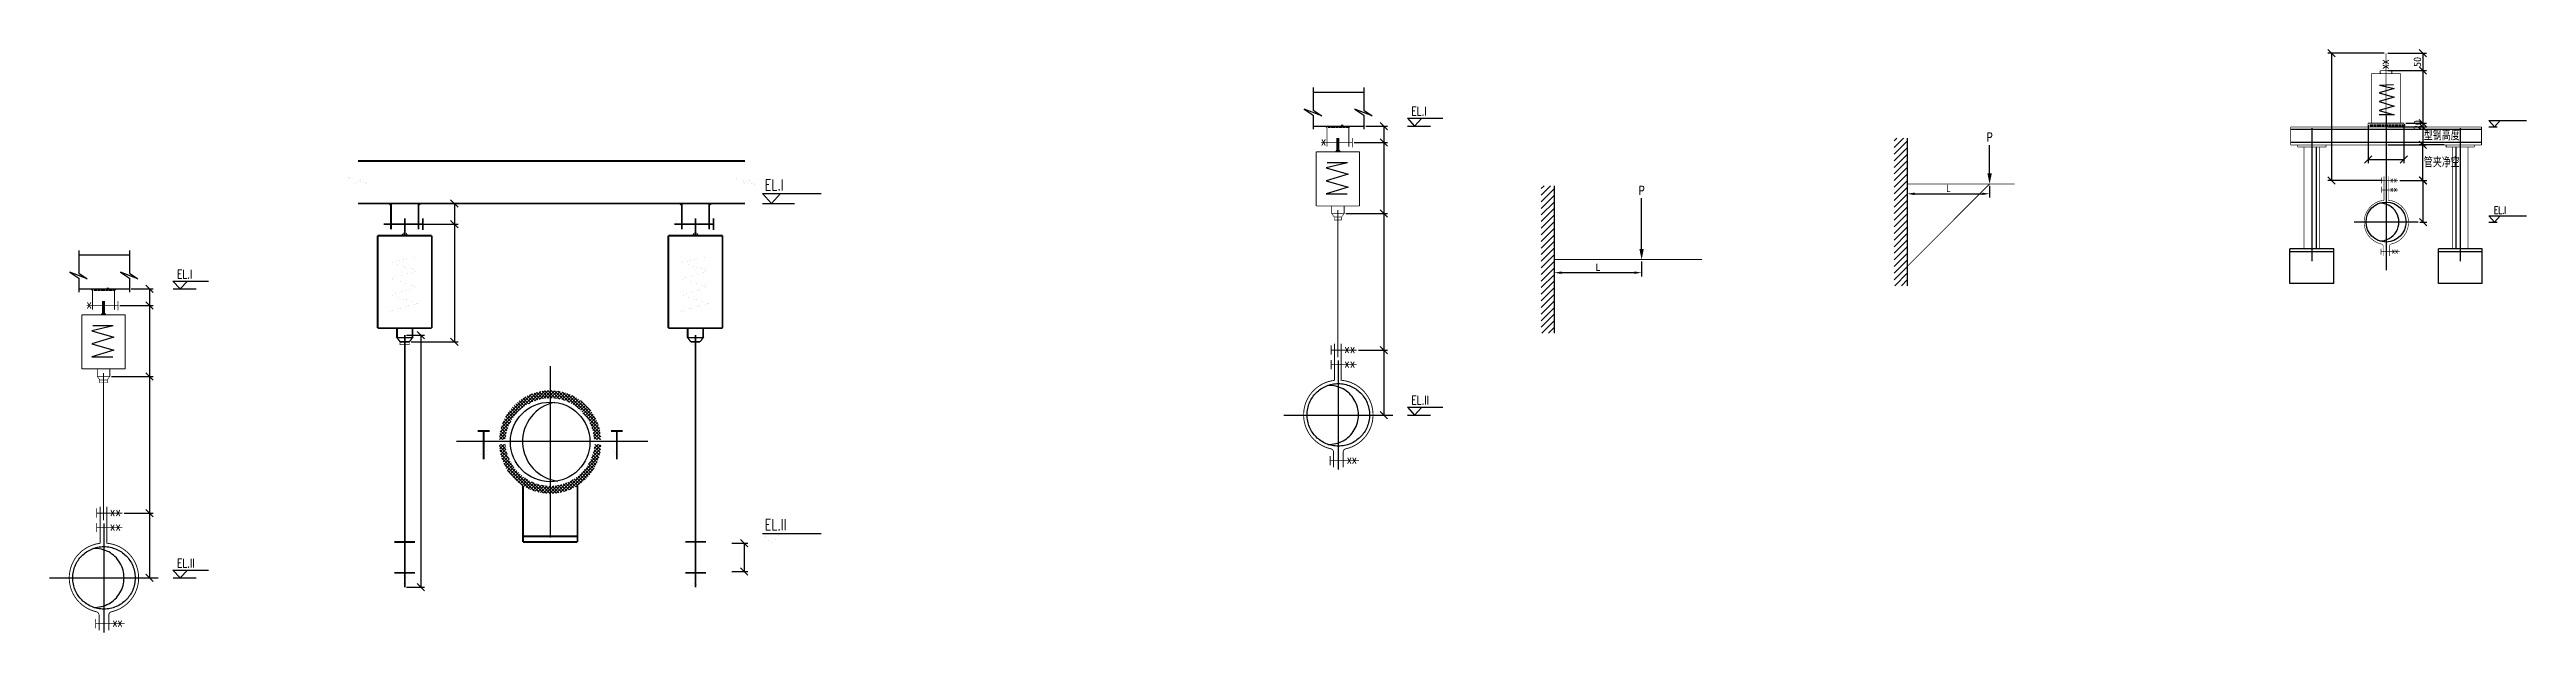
# Model space of a CAD drawing. Header units: millimetres. Extents: x 3195 to 4037, y 792 to 990.
import ezdxf

# ---------------------------------------------------------------- set-up
doc = ezdxf.new("R2010")
doc.units = ezdxf.units.MM
doc.header["$LTSCALE"] = 300
doc.linetypes.add('ACAD_ISO02W100', pattern=[15, 12, -3])
doc.linetypes.add('CENTER', pattern=[50.8, 31.75, -6.35, 6.35, -6.35])
doc.styles.add('ROMANS', font='romans.shx', dxfattribs={"width": 0.75, "bigfont": 'hztxt.shx'})
doc.styles.get("Standard").update_dxf_attribs({"font": ''})
doc.styles.get('Standard').set_extended_font_data('SimSun')
doc.dimstyles.new('ISO-25', dxfattribs={"dimtxt": 2.5, "dimasz": 2.5, "dimexe": 1.25, "dimexo": 0.625, "dimtad": 1, "dimtxsty": 'Standard', "dimcen": 2.5, "dimadec": 0, "dimazin": 0, "dimtfac": 1, "dimtmove": 0, "dimatfit": 3, "dimfxl": 1, "dimarcsym": 0})

msp = doc.modelspace()

# ---------------------------------------------------------------- texts
at = {"color": 1, "ltscale": 2, "style": 'ROMANS', "width": 0.75}
for s, height, p in [('EL.I', 3, (3658.09, 967.89, -838)), ('型钢高度', 3, (4002.47, 959.52, -838)), ('管夹净空', 3, (4002.47, 950.37, -838)), ('EL.I', 2.4, (4026.29, 934.56)), ('EL.I', 3, (3238.26, 912.51, -838)), ('EL.II', 3, (3658.09, 869.69, -838)), ('EL.II', 3, (3238.26, 814.31, -838))]:
    msp.add_text(s, height=height, dxfattribs=at).set_placement(p)
at = {"color": 5, "style": 'ROMANS', "width": 0.75}
for p in [(3853.79, 959.06, -838), (3735.43, 940.93, -838)]:
    msp.add_text('P', height=3, dxfattribs=at).set_placement(p)
at = {"color": 1, "style": 'ROMANS', "width": 0.75}
for s, p in [('EL.I', (3438.11, 942.46)), ('EL.II', (3438.11, 826.98))]:
    msp.add_text(s, height=3.75, dxfattribs=at).set_placement(p)

# ---------------------------------------------------------------- blocks, each defined once
blk = doc.blocks.new('_Oblique')
at = {"color": 0, "linetype": 'ByBlock', "lineweight": -2}
blk.add_line((-0.5, -0.5), (0.5, 0.5), dxfattribs=at)
blk = doc.blocks.new('*D1')
at = {"color": 0, "lineweight": -2, "ltscale": 2, "transparency": 16777216}
for p, q in [((3218.81, 903.34), (3230.18, 903.34)), ((3222.72, 908.97), (3230.18, 908.97)), ((3228.93, 908.97), (3228.93, 903.34))]:
    blk.add_line(p, q, dxfattribs=at)
at = {"layer": 'Defpoints', "color": 0, "ltscale": 2, "transparency": 16777216}
for p in [(3218.19, 903.34, -838), (3222.1, 908.97, -838), (3228.93, 903.34)]:
    blk.add_point(p, dxfattribs=at)
at = {"color": 0, "lineweight": -2, "ltscale": 2, "transparency": 16777216, "xscale": 2.5, "yscale": 2.5, "zscale": 2.5}
for p, rotation in [((3228.93, 908.97), 90), ((3228.93, 903.34), 270)]:
    blk.add_blockref('_Oblique', p, dxfattribs=dict(at, rotation=rotation))
blk = doc.blocks.new('*D4')
at = {"color": 0, "lineweight": -2, "ltscale": 2, "transparency": 16777216}
for p, q in [((3218.81, 903.34), (3230.18, 903.34)), ((3228.93, 903.34), (3228.93, 879.21)), ((3216.02, 879.21), (3230.18, 879.21))]:
    blk.add_line(p, q, dxfattribs=at)
at = {"layer": 'Defpoints', "color": 0, "ltscale": 2, "transparency": 16777216}
for p in [(3218.19, 903.34, -838), (3215.39, 879.21, -838), (3228.93, 879.21)]:
    blk.add_point(p, dxfattribs=at)
at = {"color": 0, "lineweight": -2, "ltscale": 2, "transparency": 16777216, "xscale": 2.5, "yscale": 2.5, "zscale": 2.5}
for p, rotation in [((3228.93, 903.34), 90), ((3228.93, 879.21), 270)]:
    blk.add_blockref('_Oblique', p, dxfattribs=dict(at, rotation=rotation))
blk = doc.blocks.new('*D5')
at = {"color": 0, "lineweight": -2, "ltscale": 2, "transparency": 16777216}
for p, q in [((3216.02, 879.21), (3230.18, 879.21)), ((3228.93, 879.21), (3228.93, 832.82)), ((3220.3, 832.82), (3230.18, 832.82))]:
    blk.add_line(p, q, dxfattribs=at)
at = {"layer": 'Defpoints', "color": 0, "ltscale": 2, "transparency": 16777216}
for p in [(3215.39, 879.21, -838), (3219.67, 832.82, -838), (3228.93, 832.82)]:
    blk.add_point(p, dxfattribs=at)
at = {"color": 0, "lineweight": -2, "ltscale": 2, "transparency": 16777216, "xscale": 2.5, "yscale": 2.5, "zscale": 2.5}
for p, rotation in [((3228.93, 879.21), 90), ((3228.93, 832.82), 270)]:
    blk.add_blockref('_Oblique', p, dxfattribs=dict(at, rotation=rotation))
blk = doc.blocks.new('*D6')
at = {"color": 0, "lineweight": -2, "ltscale": 2, "transparency": 16777216}
for p, q in [((3220.3, 832.82), (3230.18, 832.82)), ((3228.93, 832.82), (3228.93, 810.76)), ((3225.84, 810.76), (3230.18, 810.76))]:
    blk.add_line(p, q, dxfattribs=at)
at = {"layer": 'Defpoints', "color": 0, "ltscale": 2, "transparency": 16777216}
for p in [(3219.67, 832.82, -838), (3225.22, 810.76, -838), (3228.93, 810.76)]:
    blk.add_point(p, dxfattribs=at)
at = {"color": 0, "lineweight": -2, "ltscale": 2, "transparency": 16777216, "xscale": 2.5, "yscale": 2.5, "zscale": 2.5}
for p, rotation in [((3228.93, 832.82), 90), ((3228.93, 810.76), 270)]:
    blk.add_blockref('_Oblique', p, dxfattribs=dict(at, rotation=rotation))
blk = doc.blocks.new('*D7')
at = {"color": 0, "lineweight": -2, "transparency": 16777216}
for p, q in [((3316.35, 893.31), (3322.41, 893.31)), ((3321.16, 893.31), (3321.16, 807.61)), ((3316.35, 807.61), (3322.41, 807.61))]:
    blk.add_line(p, q, dxfattribs=at)
at = {"layer": 'Defpoints', "color": 0, "transparency": 16777216}
for p in [(3315.73, 893.31), (3315.73, 807.61), (3321.16, 807.61)]:
    blk.add_point(p, dxfattribs=at)
at = {"color": 0, "lineweight": -2, "transparency": 16777216, "xscale": 2.5, "yscale": 2.5, "zscale": 2.5}
for p, rotation in [((3321.16, 893.31), 90), ((3321.16, 807.61), 270)]:
    blk.add_blockref('_Oblique', p, dxfattribs=dict(at, rotation=rotation))
blk = doc.blocks.new('*D8')
at = {"color": 0, "lineweight": -2, "transparency": 16777216}
for p, q in [((3426.99, 822.54), (3432.44, 822.54)), ((3431.19, 822.54), (3431.19, 812.92)), ((3426.99, 812.92), (3432.44, 812.92))]:
    blk.add_line(p, q, dxfattribs=at)
at = {"layer": 'Defpoints', "color": 0, "transparency": 16777216}
for p in [(3426.37, 822.54), (3426.37, 812.92), (3431.19, 812.92)]:
    blk.add_point(p, dxfattribs=at)
at = {"color": 0, "lineweight": -2, "transparency": 16777216, "xscale": 2.5, "yscale": 2.5, "zscale": 2.5}
for p, rotation in [((3431.19, 822.54), 90), ((3431.19, 812.92), 270)]:
    blk.add_blockref('_Oblique', p, dxfattribs=dict(at, rotation=rotation))
blk = doc.blocks.new('*D9')
at = {"color": 0, "lineweight": -2, "transparency": 16777216}
for p, q in [((3321.01, 938.02), (3333.84, 938.02)), ((3332.59, 938.02), (3332.59, 930.99)), ((3321.01, 930.99), (3333.84, 930.99))]:
    blk.add_line(p, q, dxfattribs=at)
at = {"layer": 'Defpoints', "color": 0, "transparency": 16777216}
for p in [(3320.38, 938.02), (3320.38, 930.99), (3332.59, 930.99)]:
    blk.add_point(p, dxfattribs=at)
at = {"color": 0, "lineweight": -2, "transparency": 16777216, "xscale": 2.5, "yscale": 2.5, "zscale": 2.5}
for p, rotation in [((3332.59, 938.02), 90), ((3332.59, 930.99), 270)]:
    blk.add_blockref('_Oblique', p, dxfattribs=dict(at, rotation=rotation))
blk = doc.blocks.new('*D10')
at = {"color": 0, "lineweight": -2, "transparency": 16777216}
for p, q in [((3321.01, 930.99), (3333.84, 930.99)), ((3332.59, 930.99), (3332.59, 891.03)), ((3317.95, 891.03), (3333.84, 891.03))]:
    blk.add_line(p, q, dxfattribs=at)
at = {"layer": 'Defpoints', "color": 0, "transparency": 16777216}
for p in [(3320.38, 930.99), (3317.32, 891.03), (3332.59, 891.03)]:
    blk.add_point(p, dxfattribs=at)
at = {"color": 0, "lineweight": -2, "transparency": 16777216, "xscale": 2.5, "yscale": 2.5, "zscale": 2.5}
for p, rotation in [((3332.59, 930.99), 90), ((3332.59, 891.03), 270)]:
    blk.add_blockref('_Oblique', p, dxfattribs=dict(at, rotation=rotation))
blk = doc.blocks.new('*D30')
at = {"color": 0, "lineweight": -2, "ltscale": 2, "transparency": 16777216}
for p, q in [((3642.55, 964.35), (3650.01, 964.35)), ((3648.76, 964.35), (3648.76, 958.72)), ((3638.64, 958.72), (3650.01, 958.72))]:
    blk.add_line(p, q, dxfattribs=at)
at = {"layer": 'Defpoints', "color": 0, "ltscale": 2, "transparency": 16777216}
for p in [(3641.93, 964.35, -838), (3638.02, 958.72, -838), (3648.76, 958.72)]:
    blk.add_point(p, dxfattribs=at)
at = {"color": 0, "lineweight": -2, "ltscale": 2, "transparency": 16777216, "xscale": 2.5, "yscale": 2.5, "zscale": 2.5}
for p, rotation in [((3648.76, 964.35), 90), ((3648.76, 958.72), 270)]:
    blk.add_blockref('_Oblique', p, dxfattribs=dict(at, rotation=rotation))
blk = doc.blocks.new('*D31')
at = {"color": 0, "lineweight": -2, "ltscale": 2, "transparency": 16777216}
for p, q in [((3638.64, 958.72), (3650.01, 958.72)), ((3648.76, 958.72), (3648.76, 934.6)), ((3635.85, 934.6), (3650.01, 934.6))]:
    blk.add_line(p, q, dxfattribs=at)
at = {"layer": 'Defpoints', "color": 0, "ltscale": 2, "transparency": 16777216}
for p in [(3638.02, 958.72, -838), (3635.22, 934.6, -838), (3648.76, 934.6)]:
    blk.add_point(p, dxfattribs=at)
at = {"color": 0, "lineweight": -2, "ltscale": 2, "transparency": 16777216, "xscale": 2.5, "yscale": 2.5, "zscale": 2.5}
for p, rotation in [((3648.76, 958.72), 90), ((3648.76, 934.6), 270)]:
    blk.add_blockref('_Oblique', p, dxfattribs=dict(at, rotation=rotation))
blk = doc.blocks.new('*D32')
at = {"color": 0, "lineweight": -2, "ltscale": 2, "transparency": 16777216}
for p, q in [((3635.85, 934.6), (3650.01, 934.6)), ((3648.76, 934.6), (3648.76, 888.2)), ((3640.13, 888.2), (3650.01, 888.2))]:
    blk.add_line(p, q, dxfattribs=at)
at = {"layer": 'Defpoints', "color": 0, "ltscale": 2, "transparency": 16777216}
for p in [(3635.22, 934.6, -838), (3639.5, 888.2, -838), (3648.76, 888.2)]:
    blk.add_point(p, dxfattribs=at)
at = {"color": 0, "lineweight": -2, "ltscale": 2, "transparency": 16777216, "xscale": 2.5, "yscale": 2.5, "zscale": 2.5}
for p, rotation in [((3648.76, 934.6), 90), ((3648.76, 888.2), 270)]:
    blk.add_blockref('_Oblique', p, dxfattribs=dict(at, rotation=rotation))
blk = doc.blocks.new('*D33')
at = {"color": 0, "lineweight": -2, "ltscale": 2, "transparency": 16777216}
for p, q in [((3640.13, 888.2), (3650.01, 888.2)), ((3648.76, 888.2), (3648.76, 866.14)), ((3645.67, 866.14), (3650.01, 866.14))]:
    blk.add_line(p, q, dxfattribs=at)
at = {"layer": 'Defpoints', "color": 0, "ltscale": 2, "transparency": 16777216}
for p in [(3639.5, 888.2, -838), (3645.05, 866.14, -838), (3648.76, 866.14)]:
    blk.add_point(p, dxfattribs=at)
at = {"color": 0, "lineweight": -2, "ltscale": 2, "transparency": 16777216, "xscale": 2.5, "yscale": 2.5, "zscale": 2.5}
for p, rotation in [((3648.76, 888.2), 90), ((3648.76, 866.14), 270)]:
    blk.add_blockref('_Oblique', p, dxfattribs=dict(at, rotation=rotation))
blk = doc.blocks.new('*D34')
at = {"color": 0, "lineweight": -2, "transparency": 16777216}
for p, q in [((3706.69, 918.34), (3706.69, 913.26)), ((3736.4, 918.34), (3736.4, 913.26)), ((3733.9, 914.51), (3709.19, 914.51))]:
    blk.add_line(p, q, dxfattribs=at)
at = {"color": 0, "transparency": 16777216}
for points in [[(3709.19, 914.93), (3709.19, 914.09), (3706.69, 914.51)], [(3733.9, 914.93), (3733.9, 914.09), (3736.4, 914.51)]]:
    blk.add_solid(points, dxfattribs=at)
at = {"layer": 'Defpoints', "color": 0, "transparency": 16777216}
for p in [(3706.69, 918.97), (3736.4, 918.97), (3706.69, 914.51)]:
    blk.add_point(p, dxfattribs=at)
at = {"color": 0, "transparency": 16777216, "insert": (3721.55, 916.38), "char_height": 2.5, "attachment_point": 5}
blk.add_mtext('L', dxfattribs=at)
blk = doc.blocks.new('*D35')
at = {"color": 0, "lineweight": -2, "transparency": 16777216}
for p, q in [((3826.72, 944.03), (3826.72, 940.07)), ((3854.76, 944.03), (3854.76, 940.07)), ((3829.22, 941.32), (3852.26, 941.32))]:
    blk.add_line(p, q, dxfattribs=at)
at = {"color": 0, "transparency": 16777216}
for points in [[(3829.22, 941.73), (3829.22, 940.9), (3826.72, 941.32)], [(3852.26, 941.73), (3852.26, 940.9), (3854.76, 941.32)]]:
    blk.add_solid(points, dxfattribs=at)
at = {"layer": 'Defpoints', "color": 0, "transparency": 16777216}
for p in [(3826.72, 944.66), (3854.76, 944.66), (3854.76, 941.32)]:
    blk.add_point(p, dxfattribs=at)
at = {"color": 0, "transparency": 16777216, "insert": (3840.74, 943.19), "char_height": 2.5, "attachment_point": 5}
blk.add_mtext('L', dxfattribs=at)
blk = doc.blocks.new('*D48')
at = {"color": 0, "lineweight": -2, "ltscale": 2, "transparency": 16777216}
for p, q in [((3992.15, 983.18), (4003.36, 983.18)), ((4002.11, 983.18), (4002.11, 965.29)), ((3996.3, 965.29), (4003.36, 965.29))]:
    blk.add_line(p, q, dxfattribs=at)
at = {"layer": 'Defpoints', "color": 0, "ltscale": 2, "transparency": 16777216}
for p in [(3991.53, 983.18), (3995.68, 965.29), (4002.11, 965.29)]:
    blk.add_point(p, dxfattribs=at)
at = {"color": 0, "lineweight": -2, "ltscale": 2, "transparency": 16777216, "xscale": 2.5, "yscale": 2.5, "zscale": 2.5}
for p, rotation in [((4002.11, 983.18), 90), ((4002.11, 965.29), 270)]:
    blk.add_blockref('_Oblique', p, dxfattribs=dict(at, rotation=rotation))
blk = doc.blocks.new('*D49')
at = {"color": 0, "lineweight": -2, "ltscale": 2, "transparency": 16777216}
for p, q in [((3988.96, 989.08), (3969.82, 989.08)), ((3971.07, 989.08), (3971.07, 945.81)), ((3988.24, 945.81), (3969.82, 945.81))]:
    blk.add_line(p, q, dxfattribs=at)
at = {"layer": 'Defpoints', "color": 0, "ltscale": 2, "transparency": 16777216}
for p in [(3989.59, 989.08), (3971.07, 945.81), (3988.86, 945.81)]:
    blk.add_point(p, dxfattribs=at)
at = {"color": 0, "lineweight": -2, "ltscale": 2, "transparency": 16777216, "xscale": 2.5, "yscale": 2.5, "zscale": 2.5}
for p, rotation in [((3971.07, 989.08), 90), ((3971.07, 945.81), 270)]:
    blk.add_blockref('_Oblique', p, dxfattribs=dict(at, rotation=rotation))
blk = doc.blocks.new('*D63')
at = {"color": 0, "lineweight": -2, "ltscale": 2, "transparency": 16777216}
for p, q in [((3994.31, 945.81), (4003.45, 945.81)), ((4002.2, 931.72), (4002.2, 945.81)), ((4001.1, 931.72), (4003.45, 931.72))]:
    blk.add_line(p, q, dxfattribs=at)
at = {"layer": 'Defpoints', "color": 0, "ltscale": 2, "transparency": 16777216}
for p in [(3993.68, 945.81), (4002.2, 945.81), (4000.48, 931.72)]:
    blk.add_point(p, dxfattribs=at)
at = {"color": 0, "lineweight": -2, "ltscale": 2, "transparency": 16777216, "xscale": 2.5, "yscale": 2.5, "zscale": 2.5}
for p, rotation in [((4002.2, 945.81), 90), ((4002.2, 931.72), 270)]:
    blk.add_blockref('_Oblique', p, dxfattribs=dict(at, rotation=rotation))
blk = doc.blocks.new('*D64')
at = {"color": 0, "lineweight": -2, "ltscale": 2, "transparency": 16777216}
for p, q in [((4009.41, 957.93), (4000.87, 957.93)), ((4002.12, 945.81), (4002.12, 957.93)), ((3994.31, 945.81), (4003.37, 945.81))]:
    blk.add_line(p, q, dxfattribs=at)
at = {"layer": 'Defpoints', "color": 0, "ltscale": 2, "transparency": 16777216}
for p in [(4002.12, 957.93), (4010.04, 957.93), (3993.68, 945.81)]:
    blk.add_point(p, dxfattribs=at)
at = {"color": 0, "lineweight": -2, "ltscale": 2, "transparency": 16777216, "xscale": 2.5, "yscale": 2.5, "zscale": 2.5}
for p, rotation in [((4002.12, 957.93), 90), ((4002.12, 945.81), 270)]:
    blk.add_blockref('_Oblique', p, dxfattribs=dict(at, rotation=rotation))
blk = doc.blocks.new('*D65')
at = {"color": 0, "lineweight": -2, "ltscale": 2, "transparency": 16777216}
for p, q in [((3990.27, 964.02), (4003.37, 964.02)), ((4002.12, 964.02), (4002.12, 957.93)), ((3990.27, 957.93), (4003.37, 957.93))]:
    blk.add_line(p, q, dxfattribs=at)
at = {"layer": 'Defpoints', "color": 0, "ltscale": 2, "transparency": 16777216}
for p in [(3989.64, 964.02), (3989.64, 957.93), (4002.12, 957.93)]:
    blk.add_point(p, dxfattribs=at)
at = {"color": 0, "lineweight": -2, "ltscale": 2, "transparency": 16777216, "xscale": 2.5, "yscale": 2.5, "zscale": 2.5}
for p, rotation in [((4002.12, 964.02), 90), ((4002.12, 957.93), 270)]:
    blk.add_blockref('_Oblique', p, dxfattribs=dict(at, rotation=rotation))
blk = doc.blocks.new('*D66')
at = {"color": 0, "lineweight": -2, "ltscale": 2, "transparency": 16777216}
for p, q in [((4001.49, 965.29), (4000.86, 965.29)), ((4001.49, 964.02), (4000.86, 964.02)), ((4002.11, 965.29), (4002.11, 964.02))]:
    blk.add_line(p, q, dxfattribs=at)
at = {"layer": 'Defpoints', "color": 0, "ltscale": 2, "transparency": 16777216}
for p in [(4002.11, 965.29), (4002.11, 964.02), (4002.11, 964.02)]:
    blk.add_point(p, dxfattribs=at)
at = {"color": 0, "lineweight": -2, "ltscale": 2, "transparency": 16777216, "xscale": 2.5, "yscale": 2.5, "zscale": 2.5}
for p, rotation in [((4002.11, 965.29), 90), ((4002.11, 964.02), 270)]:
    blk.add_blockref('_Oblique', p, dxfattribs=dict(at, rotation=rotation))
at = {"color": 0, "ltscale": 2, "transparency": 16777216, "insert": (4000.24, 964.65), "char_height": 2.5, "attachment_point": 5, "rotation": 90}
blk.add_mtext('20', dxfattribs=at)
blk = doc.blocks.new('*D67')
at = {"color": 0, "lineweight": -2, "ltscale": 2, "transparency": 16777216}
for p, q in [((3990.21, 989.08), (4003.36, 989.08)), ((4002.11, 989.08), (4002.11, 983.18)), ((3990.21, 983.18), (4003.36, 983.18))]:
    blk.add_line(p, q, dxfattribs=at)
at = {"layer": 'Defpoints', "color": 0, "ltscale": 2, "transparency": 16777216}
for p in [(3989.59, 989.08), (3989.59, 983.18), (4002.11, 983.18)]:
    blk.add_point(p, dxfattribs=at)
at = {"color": 0, "lineweight": -2, "ltscale": 2, "transparency": 16777216, "xscale": 2.5, "yscale": 2.5, "zscale": 2.5}
for p, rotation in [((4002.11, 989.08), 90), ((4002.11, 983.18), 270)]:
    blk.add_blockref('_Oblique', p, dxfattribs=dict(at, rotation=rotation))
at = {"color": 0, "ltscale": 2, "transparency": 16777216, "insert": (4000.24, 986.13), "char_height": 2.5, "attachment_point": 5, "rotation": 90}
blk.add_mtext('50', dxfattribs=at)
blk = doc.blocks.new('*D99')
at = {"color": 0, "lineweight": -2, "ltscale": 2, "transparency": 16777216}
for p, q in [((3983.47, 964.66), (3983.47, 951.67)), ((3995.68, 964.66), (3995.68, 951.67)), ((3983.47, 952.92), (3995.68, 952.92))]:
    blk.add_line(p, q, dxfattribs=at)
at = {"layer": 'Defpoints', "color": 0, "ltscale": 2, "transparency": 16777216}
for p in [(3983.47, 965.29), (3995.68, 965.29), (3995.68, 952.92)]:
    blk.add_point(p, dxfattribs=at)
at = {"color": 0, "lineweight": -2, "ltscale": 2, "transparency": 16777216, "xscale": 2.5, "yscale": 2.5, "zscale": 2.5, "rotation": 180}
blk.add_blockref('_Oblique', (3983.47, 952.92), dxfattribs=at)
at = {"color": 0, "lineweight": -2, "ltscale": 2, "transparency": 16777216, "xscale": 2.5, "yscale": 2.5, "zscale": 2.5}
blk.add_blockref('_Oblique', (3995.68, 952.92), dxfattribs=at)

# ---------------------------------------------------------------- dimensions: what is measured, and where the dimension line sits
at = {"color": 1, "ltscale": 2}
for base, p1, p2, text, picture, middle in [((3971.07, 945.81), (3989.59, 989.08), (3988.86, 945.81), ' ', '*D49', (3971.07, 967.45)), ((4002.11, 983.18), (3989.59, 989.08), (3989.59, 983.18), '50', '*D67', (4000.24, 986.13)), ((4002.11, 965.29), (3991.53, 983.18), (3995.68, 965.29), ' ', '*D48', (4002.11, 974.23)), ((3648.76, 958.72), (3641.93, 964.35, -838), (3638.02, 958.72, -838), ' ', '*D30', (3648.76, 961.53)), ((4002.12, 957.93), (3989.64, 964.02), (3989.64, 957.93), ' ', '*D65', (4002.12, 960.98)), ((3648.76, 934.6), (3638.02, 958.72, -838), (3635.22, 934.6, -838), ' ', '*D31', (3648.76, 946.66)), ((4002.12, 957.93), (3993.68, 945.81), (4010.04, 957.93), ' ', '*D64', (4002.12, 951.87)), ((4002.2, 945.81), (4000.48, 931.72), (3993.68, 945.81), ' ', '*D63', (4002.2, 938.77)), ((3648.76, 888.2), (3635.22, 934.6, -838), (3639.5, 888.2, -838), ' ', '*D32', (3648.76, 911.4)), ((3228.93, 903.34), (3222.1, 908.97, -838), (3218.19, 903.34, -838), ' ', '*D1', (3228.93, 906.15)), ((3228.93, 879.21), (3218.19, 903.34, -838), (3215.39, 879.21, -838), ' ', '*D4', (3228.93, 891.28)), ((3648.76, 866.14), (3639.5, 888.2, -838), (3645.05, 866.14, -838), ' ', '*D33', (3648.76, 877.17)), ((3228.93, 832.82), (3215.39, 879.21, -838), (3219.67, 832.82, -838), ' ', '*D5', (3228.93, 856.02)), ((3228.93, 810.76), (3219.67, 832.82, -838), (3225.22, 810.76, -838), ' ', '*D6', (3228.93, 821.79))]:
    dim = msp.add_linear_dim(base=base, p1=p1, p2=p2, angle=90, text=text, dimstyle='ISO-25', override={"dimdec": 0, "dimblk1": 'Oblique', "dimblk2": 'Oblique', "dimsah": 1}, dxfattribs=at)
    dim.commit()
    dim.dimension.update_dxf_attribs({"geometry": picture, "text_midpoint": middle})
dim = msp.add_linear_dim(base=(3995.68, 952.92), p1=(3983.47, 965.29), p2=(3995.68, 965.29), text=' ', dimstyle='ISO-25', override={"dimdec": 0, "dimblk1": 'Oblique', "dimblk2": 'Oblique', "dimsah": 1}, dxfattribs=at)
dim.commit()
dim.dimension.update_dxf_attribs({"geometry": '*D99', "text_midpoint": (3989.57, 952.92)})
dim = msp.add_linear_dim(base=(4002.11, 964.02), p1=(4002.11, 965.29), p2=(4002.11, 964.02), angle=90, text='20', dimstyle='ISO-25', override={"dimdec": 0, "dimblk1": 'Oblique', "dimblk2": 'Oblique', "dimsah": 1}, dxfattribs=at)
dim.commit()
dim.dimension.update_dxf_attribs({"geometry": '*D66', "text_midpoint": (4002.11, 964.65), "dimtype": 160})
at = {"color": 5}
for base, p1, p2, picture, middle in [((3854.76, 941.32), (3826.72, 944.66), (3854.76, 944.66), '*D35', (3840.74, 943.19)), ((3706.69, 914.51), (3736.4, 918.97), (3706.69, 918.97), '*D34', (3721.55, 916.38))]:
    dim = msp.add_linear_dim(base=base, p1=p1, p2=p2, text='L', dimstyle='ISO-25', override={"dimdec": 0}, dxfattribs=at)
    dim.commit()
    dim.dimension.update_dxf_attribs({"geometry": picture, "text_midpoint": middle})
at = {"color": 1}
for base, p1, p2, picture, middle in [((3332.59, 930.99), (3320.38, 938.02), (3320.38, 930.99), '*D9', (3332.59, 934.51)), ((3332.59, 891.03), (3320.38, 930.99), (3317.32, 891.03), '*D10', (3332.59, 911.01)), ((3321.16, 807.61), (3315.73, 893.31), (3315.73, 807.61), '*D7', (3321.16, 850.46)), ((3431.19, 812.92), (3426.37, 822.54), (3426.37, 812.92), '*D8', (3431.19, 817.73))]:
    dim = msp.add_linear_dim(base=base, p1=p1, p2=p2, angle=90, text=' ', dimstyle='ISO-25', override={"dimdec": 0, "dimblk1": 'Oblique', "dimblk2": 'Oblique', "dimsah": 1, "dimtmove": 1}, dxfattribs=at)
    dim.commit()
    dim.dimension.update_dxf_attribs({"geometry": picture, "text_midpoint": middle})

# ---------------------------------------------------------------- hatches: boundary and pattern name
for points in [[(3628.46, 964.35), (3629.38, 963.61), (3629.38, 964.35)], [(3637.74, 964.35), (3636.83, 963.61), (3636.83, 964.35)], [(3632.8, 956.52), (3632.06, 955.6), (3632.8, 955.6)], [(3633.41, 956.52), (3634.15, 955.6), (3633.41, 955.6)], [(3208.63, 908.97), (3209.55, 908.23), (3209.55, 908.97)], [(3217.91, 908.97), (3217, 908.23), (3217, 908.97)], [(3212.97, 901.14), (3212.23, 900.22), (3212.97, 900.22)], [(3213.58, 901.14), (3214.32, 900.22), (3213.58, 900.22)]]:
    msp.add_hatch(color=5).paths.add_polyline_path(points)
h = msp.add_hatch()
h.set_pattern_fill('ANSI31', color=5, scale=0.5)
h.paths.add_polyline_path([(3983.47, 964.02), (3982.56, 964.02), (3983.47, 965.29)])
h = msp.add_hatch()
h.set_pattern_fill('ANSI31', color=5, scale=0.5)
h.set_pattern_definition([(45, (11.5542, -0.0028), (-1.122532, 1.122532), [])])
h.paths.add_polyline_path([(3995.68, 964.02), (3996.82, 964.02), (3995.68, 965.29)])
h = msp.add_hatch()
h.set_pattern_fill('ANSI31', color=5, scale=0.5)
h.set_pattern_definition([(45, (10.7189, 0.0005), (-1.122532, 1.122532), [])])
h.paths.add_polyline_path([(3995.68, 964.02), (3996.59, 964.02), (3995.68, 965.29)])
h = msp.add_hatch()
h.set_pattern_fill('ANSI31', color=5, scale=0.5)
h.paths.add_polyline_path([(3995.74, 964.02), (3996.65, 964.02), (3995.74, 965.29)])
h = msp.add_hatch()
h.set_pattern_fill('ANSI31', color=5, scale=0.5)
h.set_pattern_definition([(45, (120.0221, 16.177), (-1.122532, 1.122532), [])])
h.paths.add_polyline_path([(3826.72, 960.2), (3822.3, 960.2), (3822.3, 910.09), (3826.72, 910.09)])
h = msp.add_hatch()
h.set_pattern_fill('ANSI31', color=5, scale=0.5)
h.paths.add_polyline_path([(3706.69, 944.02), (3702.28, 944.02), (3702.28, 893.91), (3706.69, 893.91)])
at = {"linetype": 'ByBlock', "ltscale": 5}
for points in [[(3309.93, 938.02), (3311.07, 937.1), (3311.07, 938.02)], [(3321.52, 938.02), (3320.38, 937.1), (3320.38, 938.02)], [(3408.79, 938.02), (3409.94, 937.1), (3409.94, 938.02)], [(3420.39, 938.02), (3419.25, 937.1), (3419.25, 938.02)], [(3315.34, 928.24), (3314.42, 927.1), (3315.34, 927.1)], [(3316.11, 928.24), (3317.03, 927.1), (3316.11, 927.1)], [(3414.21, 928.24), (3413.29, 927.1), (3414.21, 927.1)], [(3414.97, 928.24), (3415.89, 927.1), (3414.97, 927.1)]]:
    msp.add_hatch(color=5, dxfattribs=at).paths.add_polyline_path(points)
h = msp.add_hatch()
h.set_pattern_fill('ANSI37', color=5, scale=6.25, style=0)
h.set_pattern_definition([(45, (-1019.5888, 1847.76154), (-0.55242717, 0.55242717), []), (135, (-1019.5888, 1847.76154), (-0.55242717, -0.55242717), [])])
h.paths.add_polyline_path([(3347.93, 857.81), (3349.9, 857.81, -0.383586), (3365.19, 871.93), (3365.19, 874.43, 0.406425)])
h.paths.add_polyline_path([(3365.19, 874.43), (3365.19, 871.93, -0.133243), (3372.78, 869.85), (3374.16, 871.96, 0.138037)])
h.paths.add_polyline_path([(3374.16, 871.96), (3372.78, 869.85, -0.24948), (3380.16, 857.81), (3382.44, 857.81, 0.254131)])
h.paths.add_polyline_path([(3375.72, 846.33), (3377.44, 844.53, 0.190231), (3382.44, 856.11), (3380.35, 856.11, -0.181233)])
h.paths.add_polyline_path([(3377.44, 844.53), (3375.72, 846.33, -0.027208), (3374.46, 845.24), (3374.46, 842.15, 0.055815)])
h.paths.add_polyline_path([(3365.19, 841.99), (3365.19, 839.49, 0.143259), (3374.46, 842.15), (3374.46, 845.24, -0.163609)])
h.paths.add_polyline_path([(3365.19, 839.49), (3365.19, 841.99, -0.161591), (3355.92, 845.22), (3355.92, 842.14, 0.143295)])
h.paths.add_polyline_path([(3355.92, 842.14), (3355.92, 845.22, -0.208351), (3349.9, 856.11), (3347.93, 856.11, 0.248807)])

# ---------------------------------------------------------------- linework, layer by layer
at = {"color": 5}
for p, q in [((3624.71, 977.39, -838), (3624.71, 969.71, -838)), ((3641.93, 977.39, -838), (3641.93, 969.71, -838)), ((3987.39, 978.25), (3992.07, 978.41)), ((3987.39, 978.25), (3992.34, 977.12)), ((3621.66, 970.06, -838), (3624.71, 968.08, -838)), ((3627.59, 967.85, -838), (3621.66, 970.06, -838)), ((3624.71, 975.9, -838), (3641.93, 975.9, -838)), ((3624.71, 969.71, -838), (3627.59, 967.85, -838)), ((3644.81, 967.85, -838), (3638.88, 970.06, -838)), ((3638.88, 970.06, -838), (3641.93, 968.08, -838)), ((3641.93, 969.71, -838), (3644.81, 967.85, -838)), ((3992.34, 977.12), (3987.22, 975.62)), ((3987.22, 975.62), (3992.34, 974.13)), ((3992.34, 974.13), (3987.22, 972.63)), ((3987.22, 972.63), (3992.34, 971.13)), ((3992.34, 971.13), (3987.22, 969.63)), ((3987.22, 969.63), (3992.34, 968.13)), ((3624.71, 968.08, -838), (3624.71, 963.26, -838)), ((3624.71, 964.35, -838), (3641.93, 964.35, -838)), ((3624.71, 964.35, -838), (3641.93, 964.35, -838)), ((3629.87, 964.35, -838), (3629.87, 963.68, -838)), ((3630.37, 964.35, -838), (3630.37, 963.68, -838)), ((3630.87, 964.35, -838), (3630.87, 963.68, -838)), ((3631.37, 964.35, -838), (3631.37, 963.68, -838)), ((3631.87, 964.35, -838), (3631.87, 963.68, -838)), ((3632.37, 964.35, -838), (3632.37, 963.68, -838)), ((3632.87, 964.35, -838), (3632.87, 963.68, -838)), ((3633.37, 964.35, -838), (3633.37, 963.68, -838)), ((3633.87, 964.35, -838), (3633.87, 963.68, -838)), ((3634.89, 964.47, -838), (3634.23, 964.47, -838)), ((3634.37, 964.35, -838), (3634.37, 963.68, -838)), ((3634.87, 964.35, -838), (3634.87, 963.68, -838)), ((3635.37, 964.35, -838), (3635.37, 963.68, -838)), ((3635.87, 964.35, -838), (3635.87, 963.68, -838)), ((3636.37, 964.35, -838), (3636.37, 963.68, -838)), ((3641.93, 968.08, -838), (3641.93, 963.26, -838)), ((4022.06, 963.22), (3957.12, 963.22)), ((3984.14, 964.88), (3984.14, 964.02)), ((3984.64, 964.88), (3984.64, 964.02)), ((3985.14, 964.88), (3985.14, 964.02)), ((3985.64, 964.88), (3985.64, 964.02)), ((3986.14, 964.88), (3986.14, 964.02)), ((3986.64, 964.88), (3986.64, 964.02)), ((3987.14, 964.88), (3987.14, 964.02)), ((3992.34, 968.13), (3987.24, 968.17)), ((3987.64, 964.88), (3987.64, 964.02)), ((3988.14, 964.88), (3988.14, 964.02)), ((3988.64, 964.88), (3988.64, 964.02)), ((3989.14, 964.88), (3989.14, 964.02)), ((3989.59, 967.84), (3989.59, 915.38)), ((3989.64, 964.88), (3989.64, 964.02)), ((3990.14, 964.88), (3990.14, 964.02)), ((3990.64, 964.88), (3990.64, 964.02)), ((3991.14, 964.88), (3991.14, 964.02)), ((3991.64, 964.88), (3991.64, 964.02)), ((3992.14, 964.88), (3992.14, 964.02)), ((3992.64, 964.88), (3992.64, 964.02)), ((3993.14, 964.88), (3993.14, 964.02)), ((3993.64, 964.88), (3993.64, 964.02)), ((3994.14, 964.88), (3994.14, 964.02)), ((3994.64, 964.88), (3994.64, 964.02)), ((3995.14, 964.88), (3995.14, 964.02)), ((3826.72, 960.2), (3826.72, 910.09)), ((4022.06, 958.73), (3957.12, 958.73)), ((3965.82, 957.21), (3965.82, 922.6)), ((4013.36, 957.21), (4013.36, 922.6)), ((3636.39, 951.82, -838), (3629.09, 950.16, -838)), ((3629.09, 950.16, -838), (3636.63, 947.95, -838)), ((3636.63, 947.95, -838), (3629.09, 945.75, -838)), ((3629.09, 945.75, -838), (3636.63, 943.54, -838)), ((3636.63, 943.54, -838), (3629.09, 941.34, -838)), ((3636.39, 951.82, -838), (3629.45, 951.82, -838)), ((3706.69, 944.02), (3706.69, 893.91)), ((3629.09, 941.34, -838), (3636.26, 941.34, -838)), ((4000.48, 931.72), (3978.7, 931.72)), ((3204.88, 922.01, -838), (3204.88, 914.33, -838)), ((3204.88, 920.52, -838), (3222.1, 920.52, -838)), ((3222.1, 922.01, -838), (3222.1, 914.33, -838)), ((3956.9, 910.88), (3956.9, 922.6)), ((3971.78, 922.6), (3956.9, 922.6)), ((3956.9, 921.73), (3971.78, 921.73)), ((3971.78, 910.88), (3971.78, 922.6)), ((4007.4, 910.88), (4007.4, 922.6)), ((4022.28, 922.6), (4007.4, 922.6)), ((4007.4, 921.73), (4022.28, 921.73)), ((4022.28, 910.88), (4022.28, 922.6)), ((3201.83, 914.68, -838), (3204.88, 912.7, -838)), ((3207.76, 912.47, -838), (3201.83, 914.68, -838)), ((3204.88, 914.33, -838), (3207.76, 912.47, -838)), ((3204.88, 912.7, -838), (3204.88, 907.88, -838)), ((3224.98, 912.47, -838), (3219.05, 914.68, -838)), ((3219.05, 914.68, -838), (3222.1, 912.7, -838)), ((3222.1, 914.33, -838), (3224.98, 912.47, -838)), ((3222.1, 912.7, -838), (3222.1, 907.88, -838)), ((3971.78, 910.88), (3956.9, 910.88)), ((4022.28, 910.88), (4007.4, 910.88)), ((3204.88, 908.97, -838), (3222.1, 908.97, -838)), ((3204.88, 908.97, -838), (3222.1, 908.97, -838)), ((3210.04, 908.97, -838), (3210.04, 908.3, -838)), ((3210.54, 908.97, -838), (3210.54, 908.3, -838)), ((3211.04, 908.97, -838), (3211.04, 908.3, -838)), ((3211.54, 908.97, -838), (3211.54, 908.3, -838)), ((3212.04, 908.97, -838), (3212.04, 908.3, -838)), ((3212.54, 908.97, -838), (3212.54, 908.3, -838)), ((3213.04, 908.97, -838), (3213.04, 908.3, -838)), ((3213.54, 908.97, -838), (3213.54, 908.3, -838)), ((3214.04, 908.97, -838), (3214.04, 908.3, -838)), ((3215.06, 909.09, -838), (3214.4, 909.09, -838)), ((3214.54, 908.97, -838), (3214.54, 908.3, -838)), ((3215.04, 908.97, -838), (3215.04, 908.3, -838)), ((3215.54, 908.97, -838), (3215.54, 908.3, -838)), ((3216.04, 908.97, -838), (3216.04, 908.3, -838)), ((3216.54, 908.97, -838), (3216.54, 908.3, -838)), ((3216.56, 896.43, -838), (3209.26, 894.78, -838)), ((3209.26, 894.78, -838), (3216.8, 892.57, -838)), ((3216.56, 896.43, -838), (3209.62, 896.43, -838)), ((3216.8, 892.57, -838), (3209.26, 890.37, -838)), ((3209.26, 890.37, -838), (3216.8, 888.16, -838)), ((3216.8, 888.16, -838), (3209.26, 885.95, -838)), ((3209.26, 885.95, -838), (3216.43, 885.95, -838))]:
    msp.add_line(p, q, dxfattribs=at)
at = {"color": 1, "ltscale": 2}
for p, q in [((3656.73, 967.04, -838), (3659.18, 964.35, -838)), ((3656.73, 967.04, -838), (3668.77, 967.04, -838)), ((3659.18, 964.35, -838), (3661.62, 967.04, -838)), ((4024.55, 966.17), (4026.51, 964.02)), ((4024.55, 966.17), (4037.35, 966.17)), ((4024.57, 964.02), (4027.43, 964.02)), ((4026.51, 964.02), (4028.46, 966.17)), ((4024.55, 933.87), (4026.51, 931.72)), ((4024.55, 933.87), (4037.35, 933.87)), ((4024.57, 931.72), (4027.43, 931.72)), ((4026.51, 931.72), (4028.46, 933.87)), ((3236.9, 911.65, -838), (3239.35, 908.97, -838)), ((3236.9, 911.65, -838), (3248.94, 911.65, -838)), ((3239.35, 908.97, -838), (3241.79, 911.65, -838)), ((3656.73, 868.83, -838), (3659.18, 866.14, -838)), ((3656.73, 868.83, -838), (3668.77, 868.83, -838)), ((3659.18, 866.14, -838), (3661.62, 868.83, -838)), ((3236.9, 813.45, -838), (3239.35, 810.76, -838)), ((3236.9, 813.45, -838), (3248.94, 813.45, -838)), ((3239.35, 810.76, -838), (3241.79, 813.45, -838))]:
    msp.add_line(p, q, dxfattribs=at)
at = {"color": 1}
for p, q in [((3656.76, 964.35, -838), (3664.58, 964.35, -838)), ((3236.93, 908.97, -838), (3244.74, 908.97, -838)), ((3656.76, 866.14, -838), (3664.58, 866.14, -838)), ((3236.93, 810.76, -838), (3244.74, 810.76, -838))]:
    msp.add_line(p, q, dxfattribs=at)
at = {"color": 5, "linetype": 'CENTER', "ltscale": 100}
for p, q in [((3964.34, 963.59), (3964.34, 918.45)), ((4014.84, 963.59), (4014.84, 918.45))]:
    msp.add_line(p, q, dxfattribs=at)
at = {"color": 5}
for points, const_width in [([(3988.45, 986.73), (3990.54, 985.53)], 0.3), ([(3988.45, 985.53), (3990.54, 986.73)], 0.3), ([(3989.59, 989.08), (3989.59, 944.9)], 0.192), ([(3984.57, 982.13), (3994.57, 982.13)], 0.3), ([(3984.57, 982.13), (3984.57, 965.29)], 0.3), ([(3987.61, 982.13), (3987.61, 983.18)], 0.3), ([(3987.61, 983.18), (3991.53, 983.18)], 0.3), ([(3988.45, 983.91), (3990.54, 985.11)], 0.3), ([(3988.45, 985.11), (3990.54, 983.91)], 0.3), ([(3991.53, 982.13), (3991.53, 983.18)], 0.3), ([(3994.57, 982.13), (3994.57, 965.29)], 0.3), ([(4022.06, 964.02), (3957.12, 964.02)], 0.24), ([(3957.12, 964.02), (3957.12, 957.93)], 0.24), ([(3983.47, 964.02), (3983.47, 965.29)], 0.3), ([(3995.68, 965.29), (3983.47, 965.29)], 0.3), ([(3995.68, 964.02), (3995.68, 965.29)], 0.3), ([(3995.68, 964.02), (3995.68, 965.29)], 0.3), ([(3995.68, 964.02), (3995.68, 965.29)], 0.3), ([(4022.06, 964.02), (4022.06, 957.93)], 0.24), ([(4022.06, 957.93), (3957.12, 957.93)], 0.24), ([(3959.54, 957.21), (3969.14, 957.21), (3969.14, 957.93)], 0.24), ([(3969.14, 957.93), (3959.54, 957.93), (3959.54, 957.21)], 0.24), ([(3961.71, 957.21), (3961.71, 922.6)], 0.24), ([(3966.97, 957.21), (3966.97, 922.6)], 0.24), ([(4019.64, 957.21), (4010.04, 957.21), (4010.04, 957.93)], 0.24), ([(4010.04, 957.93), (4019.64, 957.93), (4019.64, 957.21)], 0.24), ([(4012.21, 957.21), (4012.21, 922.6)], 0.24), ([(4017.47, 957.21), (4017.47, 922.6)], 0.24), ([(3826.72, 944.66), (3863.33, 944.66)], 0.3), ([(3854.76, 944.66), (3826.72, 916.61)], 0.3), ([(3988.1, 946.86), (3988.1, 944.84)], 0.192), ([(3988.1, 945.81), (3993.68, 945.81)], 0.192), ([(3988.1, 943.69), (3988.1, 941.67)], 0.192), ([(3988.86, 947.23), (3988.86, 939.13)], 0.192), ([(3990.31, 947.23), (3990.31, 939.14)], 0.192), ([(3991.93, 946.47), (3991.17, 945.16)], 0.192), ([(3991.17, 946.47), (3991.93, 945.16)], 0.192), ([(3992.39, 946.47), (3993.15, 945.16)], 0.192), ([(3993.15, 946.47), (3992.39, 945.16)], 0.192), ([(3988.1, 942.64), (3993.68, 942.64)], 0.192), ([(3991.17, 943.3), (3991.93, 941.99)], 0.192), ([(3991.93, 943.3), (3991.17, 941.99)], 0.192), ([(3993.15, 943.3), (3992.39, 941.99)], 0.192), ([(3992.39, 943.3), (3993.15, 941.99)], 0.192), ([(3706.69, 918.97), (3756.91, 918.97)], 0.3), ([(3987.89, 922.69), (3987.89, 920.67)], 0.192), ([(3987.89, 921.65), (3994.2, 921.65)], 0.192), ([(3988.62, 920.23), (3988.62, 923.51)], 0.192), ([(3990.74, 920.23), (3990.74, 923.51)], 0.192), ([(3991.69, 922.31), (3992.45, 920.99)], 0.192), ([(3992.45, 922.31), (3991.69, 920.99)], 0.192), ([(3993.54, 922.31), (3992.78, 920.99)], 0.192), ([(3992.78, 922.31), (3993.54, 920.99)], 0.192), ([(3314.1, 891.07), (3314.1, 890.06), (3315.73, 890.06)], 0.2), ([(3317, 891.07), (3314.45, 891.07)], 0.2), ([(3317.35, 891.07), (3317.35, 890.06), (3315.73, 890.06)], 0.2), ([(3338.73, 859.06), (3347.93, 859.06)], 0.0075), ([(3338.73, 857.81), (3350.21, 857.81)], 0.0075), ([(3338.73, 857.81), (3350.21, 857.81)], 0.0075), ([(3338.73, 856.11), (3350.36, 856.11)], 0.0075), ([(3338.73, 856.11), (3350.36, 856.11)], 0.0075), ([(3338.73, 854.86), (3347.93, 854.86)], 0.0075), ([(3341.3, 852.55), (3343.91, 854.06)], 0.0075), ([(3341.3, 854.06), (3343.91, 852.55)], 0.0075), ([(3391.67, 856.11), (3380.01, 856.11)], 0.0075), ([(3391.67, 856.11), (3380.01, 856.11)], 0.0075), ([(3391.67, 857.81), (3380.16, 857.81)], 0.0075), ([(3391.67, 857.81), (3380.16, 857.81)], 0.0075), ([(3391.67, 859.06), (3382.44, 859.06)], 0.0075), ([(3391.67, 854.86), (3382.44, 854.86)], 0.0075), ([(3389.07, 854.06), (3386.46, 852.55)], 0.0075), ([(3389.07, 852.55), (3386.46, 854.06)], 0.0075)]:
    msp.add_lwpolyline(points, dxfattribs=dict(at, const_width=const_width))
at = {"color": 5, "elevation": -838}
for points, const_width in [([(3629.38, 964.35), (3636.83, 964.35)], 0.3), ([(3629.38, 964.35), (3629.38, 957.29)], 0.3), ([(3636.83, 964.35), (3636.83, 957.29)], 0.3), ([(3625.74, 955.6), (3625.74, 937.18)], 0.3), ([(3638.02, 958.72), (3627.33, 958.72)], 0.24), ([(3630.99, 937.18), (3630.99, 934.6)], 0.3), ([(3633.1, 935.82), (3633.1, 885.74)], 0.3), ([(3635.22, 937.18), (3635.22, 934.6)], 0.3), ([(3631.83, 933.46), (3630.99, 934.6), (3635.22, 934.6), (3634.38, 933.46)], 0.2), ([(3631.83, 933.46), (3631.83, 932.45)], 0.2), ([(3634.38, 933.46), (3631.83, 933.46)], 0.2), ([(3631.83, 932.45), (3633.1, 932.45)], 0.2), ([(3634.38, 932.45), (3633.1, 932.45)], 0.2), ([(3634.38, 933.46), (3634.38, 932.45)], 0.2), ([(3218.19, 903.34), (3207.5, 903.34)], 0.24), ([(3209.55, 908.97), (3217, 908.97)], 0.3), ([(3209.55, 908.97), (3209.55, 901.91)], 0.3), ([(3217, 908.97), (3217, 901.91)], 0.3), ([(3205.91, 900.22), (3205.91, 881.8)], 0.3), ([(3630.79, 889.83), (3630.79, 886.68)], 0.3), ([(3630.79, 888.2), (3639.5, 888.2)], 0.3), ([(3630.79, 884.88), (3630.79, 881.72)], 0.3), ([(3631.97, 890.42), (3631.97, 877.92)], 0.3), ([(3634.24, 890.42), (3634.24, 877.78)], 0.3), ([(3635.58, 889.23), (3636.77, 887.17)], 0.3), ([(3636.77, 889.23), (3635.58, 887.17)], 0.3), ([(3638.68, 889.23), (3637.49, 887.17)], 0.3), ([(3637.49, 889.23), (3638.68, 887.17)], 0.3), ([(3212, 878.08), (3211.16, 879.21), (3215.39, 879.21), (3214.55, 878.08)], 0.2), ([(3211.16, 881.8), (3211.16, 879.21)], 0.3), ([(3212, 878.08), (3212, 877.07)], 0.2), ([(3214.55, 878.08), (3212, 878.08)], 0.2), ([(3212, 877.07), (3213.27, 877.07)], 0.2), ([(3213.27, 880.43), (3213.27, 830.36)], 0.3), ([(3214.55, 877.07), (3213.27, 877.07)], 0.2), ([(3214.55, 878.08), (3214.55, 877.07)], 0.2), ([(3215.39, 881.8), (3215.39, 879.21)], 0.3), ([(3630.79, 883.25), (3639.5, 883.25)], 0.3), ([(3636.77, 884.28), (3635.58, 882.22)], 0.3), ([(3635.58, 884.28), (3636.77, 882.22)], 0.3), ([(3637.49, 884.28), (3638.68, 882.22)], 0.3), ([(3638.68, 884.28), (3637.49, 882.22)], 0.3), ([(3630.45, 852.24), (3630.45, 849.08)], 0.3), ([(3631.59, 848.4), (3631.59, 853.51)], 0.3), ([(3634.9, 848.4), (3634.9, 853.51)], 0.3), ([(3637.58, 851.64), (3636.4, 849.58)], 0.3), ([(3636.4, 851.64), (3637.58, 849.58)], 0.3), ([(3638.1, 851.64), (3639.29, 849.58)], 0.3), ([(3639.29, 851.64), (3638.1, 849.58)], 0.3), ([(3630.45, 850.61), (3640.31, 850.61)], 0.3), ([(3210.95, 834.45), (3210.95, 831.29)], 0.3), ([(3212.14, 835.03), (3212.14, 822.54)], 0.3), ([(3214.41, 835.03), (3214.41, 822.4)], 0.3), ([(3210.95, 832.82), (3219.67, 832.82)], 0.3), ([(3210.95, 829.5), (3210.95, 826.34)], 0.3), ([(3210.95, 827.87), (3219.67, 827.87)], 0.3), ([(3215.75, 833.85), (3216.94, 831.79)], 0.3), ([(3216.94, 833.85), (3215.75, 831.79)], 0.3), ([(3216.94, 828.9), (3215.75, 826.84)], 0.3), ([(3215.75, 828.9), (3216.94, 826.84)], 0.3), ([(3218.84, 833.85), (3217.66, 831.79)], 0.3), ([(3217.66, 833.85), (3218.84, 831.79)], 0.3), ([(3217.66, 828.9), (3218.84, 826.84)], 0.3), ([(3218.84, 828.9), (3217.66, 826.84)], 0.3), ([(3210.62, 796.86), (3210.62, 793.7)], 0.3), ([(3210.62, 795.23), (3220.48, 795.23)], 0.3), ([(3211.76, 793.01), (3211.76, 798.13)], 0.3), ([(3215.07, 793.01), (3215.07, 798.13)], 0.3), ([(3217.75, 796.26), (3216.57, 794.2)], 0.3), ([(3216.57, 796.26), (3217.75, 794.2)], 0.3), ([(3218.27, 796.26), (3219.46, 794.2)], 0.3), ([(3219.46, 796.26), (3218.27, 794.2)], 0.3)]:
    msp.add_lwpolyline(points, dxfattribs=dict(at, const_width=const_width))
at = {"color": 5, "linetype": 'ByBlock', "ltscale": 5, "elevation": -838}
for points in [[(3633.1, 960.31, 1, 1, 0), (3633.11, 955.6, 0.3, 0.3, 0)], [(3213.27, 904.93, 1, 1, 0), (3213.27, 900.22, 0.3, 0.3, 0)]]:
    msp.add_lwpolyline(points, format="xyseb", dxfattribs=at)
at = {"color": 5, "linetype": 'ByBlock', "ltscale": 5, "const_width": 0.3, "elevation": -838}
for points in [[(3638.02, 957.12), (3638.02, 960.32)], [(3640.47, 955.6), (3625.74, 955.6)], [(3627.62, 957.73), (3628.83, 959.82)], [(3628.83, 957.73), (3627.62, 959.82)], [(3640.47, 955.6), (3640.47, 937.18)], [(3640.47, 937.18), (3625.74, 937.18)], [(3207.79, 902.35), (3209, 904.43)], [(3209, 902.35), (3207.79, 904.43)], [(3218.19, 901.74), (3218.19, 904.94)], [(3220.64, 900.22), (3205.91, 900.22)], [(3220.64, 900.22), (3220.64, 881.8)], [(3220.64, 881.8), (3205.91, 881.8)]]:
    msp.add_lwpolyline(points, dxfattribs=at)
at = {"color": 5, "linetype": 'ByBlock', "ltscale": 5}
for points, const_width in [([(3299.82, 952.47), (3431.49, 952.47)], 0.625), ([(3299.82, 955.94), (3299.82, 946.73)], 0.0075), ([(3431.49, 955.94), (3431.49, 946.73)], 0.0075), ([(3296.01, 947.16), (3299.82, 944.68)], 0.0075), ([(3303.43, 944.4), (3296.01, 947.16)], 0.0075), ([(3299.82, 946.73), (3303.43, 944.4)], 0.0075), ([(3299.82, 944.68), (3299.82, 935.14)], 0.0075), ([(3427.68, 947.16), (3431.49, 944.68)], 0.0075), ([(3435.09, 944.4), (3427.68, 947.16)], 0.0075), ([(3431.49, 946.73), (3435.09, 944.4)], 0.0075), ([(3431.49, 944.68), (3431.49, 935.14)], 0.0075), ([(3299.82, 938.02), (3402.09, 938.02)], 0.625), ([(3299.82, 938.02), (3431.49, 938.02)], 0.625), ([(3303.22, 939.23), (3303.22, 938.02)], 0.0075), ([(3303.22, 939.23), (3328.22, 939.23)], 0.0075), ([(3311.07, 938.02), (3311.07, 929.2)], 0.625), ([(3311.07, 938.02), (3320.38, 938.02)], 0.0075), ([(3311.68, 938.02), (3311.68, 937.19)], 0.0075), ([(3312.31, 938.02), (3312.31, 937.19)], 0.0075), ([(3312.93, 938.02), (3312.93, 937.19)], 0.0075), ([(3313.56, 938.02), (3313.56, 937.19)], 0.0075), ([(3314.18, 938.02), (3314.18, 937.19)], 0.0075), ([(3314.81, 938.02), (3314.81, 937.19)], 0.0075), ([(3315.43, 938.02), (3315.43, 937.19)], 0.0075), ([(3316.06, 938.02), (3316.06, 937.19)], 0.0075), ([(3316.68, 938.02), (3316.68, 937.19)], 0.0075), ([(3317.96, 938.17), (3317.13, 938.17)], 0.0075), ([(3317.31, 938.02), (3317.31, 937.19)], 0.0075), ([(3317.93, 938.02), (3317.93, 937.19)], 0.0075), ([(3318.56, 938.02), (3318.56, 937.19)], 0.0075), ([(3319.18, 938.02), (3319.18, 937.19)], 0.0075), ([(3319.81, 938.02), (3319.81, 937.19)], 0.0075), ([(3320.38, 938.02), (3320.38, 929.2)], 0.625), ([(3328.22, 939.23), (3328.22, 938.02)], 0.0075), ([(3402.09, 939.23), (3402.09, 938.02)], 0.0075), ([(3427.09, 939.23), (3402.09, 939.23)], 0.0075), ([(3402.09, 939.23), (3402.09, 938.02)], 0.0075), ([(3427.09, 938.02), (3402.09, 938.02)], 0.0075), ([(3409.94, 938.02), (3409.94, 929.2)], 0.625), ([(3409.94, 938.02), (3419.25, 938.02)], 0.0075), ([(3410.55, 938.02), (3410.55, 937.19)], 0.0075), ([(3411.17, 938.02), (3411.17, 937.19)], 0.0075), ([(3411.8, 938.02), (3411.8, 937.19)], 0.0075), ([(3412.42, 938.02), (3412.42, 937.19)], 0.0075), ([(3413.05, 938.02), (3413.05, 937.19)], 0.0075), ([(3413.67, 938.02), (3413.67, 937.19)], 0.0075), ([(3414.3, 938.02), (3414.3, 937.19)], 0.0075), ([(3414.92, 938.02), (3414.92, 937.19)], 0.0075), ([(3415.55, 938.02), (3415.55, 937.19)], 0.0075), ([(3416.83, 938.17), (3416, 938.17)], 0.0075), ([(3416.17, 938.02), (3416.17, 937.19)], 0.0075), ([(3416.8, 938.02), (3416.8, 937.19)], 0.0075), ([(3417.42, 938.02), (3417.42, 937.19)], 0.0075), ([(3418.05, 938.02), (3418.05, 937.19)], 0.0075), ([(3418.67, 938.02), (3418.67, 937.19)], 0.0075), ([(3419.25, 938.02), (3419.25, 929.2)], 0.625), ([(3427.09, 939.23), (3427.09, 938.02)], 0.0075), ([(3324.93, 927.1), (3306.52, 927.1)], 0.625), ([(3306.52, 927.1), (3306.52, 895.68)], 0.625), ([(3321.87, 930.99), (3308.51, 930.99)], 0.625), ([(3310.38, 929.75), (3308.87, 932.36)], 0.0075), ([(3308.87, 929.75), (3310.38, 932.36)], 0.0075), ([(3315.73, 932.98), (3315.73, 927.1)], 0.625), ([(3321.87, 928.99), (3321.87, 932.99)], 0.625), ([(3324.93, 927.1), (3324.93, 895.68)], 0.625), ([(3423.8, 927.1), (3405.39, 927.1)], 0.625), ([(3405.39, 927.1), (3405.39, 895.68)], 0.625), ([(3420.73, 930.99), (3407.37, 930.99)], 0.625), ([(3409.25, 929.75), (3407.74, 932.36)], 0.0075), ([(3407.74, 929.75), (3409.25, 932.36)], 0.0075), ([(3414.59, 932.98), (3414.59, 927.1)], 0.625), ([(3420.73, 928.99), (3420.73, 932.99)], 0.625), ([(3423.8, 927.1), (3423.8, 895.68)], 0.625), ([(3319.84, 919.99), (3310.71, 917.92)], 0.0075), ([(3319.84, 919.99), (3311.16, 919.99)], 0.0075), ([(3418.7, 919.99), (3409.57, 917.92)], 0.0075), ([(3418.7, 919.99), (3410.02, 919.99)], 0.0075), ([(3310.71, 917.92), (3320.14, 915.17)], 0.0075), ([(3320.14, 915.17), (3310.71, 912.41)], 0.0075), ([(3310.71, 912.41), (3320.14, 909.65)], 0.0075), ([(3409.57, 917.92), (3419, 915.17)], 0.0075), ([(3419, 915.17), (3409.57, 912.41)], 0.0075), ([(3409.57, 912.41), (3419, 909.65)], 0.0075), ([(3320.14, 909.65), (3310.71, 906.89)], 0.0075), ([(3310.71, 906.89), (3320.14, 904.13)], 0.0075), ([(3320.14, 904.13), (3310.71, 901.38)], 0.0075), ([(3419, 909.65), (3409.57, 906.89)], 0.0075), ([(3409.57, 906.89), (3419, 904.13)], 0.0075), ([(3419, 904.13), (3409.57, 901.38)], 0.0075), ([(3324.93, 895.68), (3306.52, 895.68)], 0.625), ([(3310.71, 901.38), (3319.67, 901.38)], 0.0075), ([(3313.08, 895.68), (3313.08, 892.45)], 0.625), ([(3315.73, 893.31), (3315.73, 807.61)], 0.625), ([(3318.37, 895.68), (3318.37, 892.45)], 0.625), ([(3423.8, 895.68), (3405.39, 895.68)], 0.625), ([(3409.57, 901.38), (3418.54, 901.38)], 0.0075), ([(3411.94, 895.68), (3411.94, 892.45)], 0.625), ([(3414.59, 893.31), (3414.59, 807.61)], 0.625), ([(3417.24, 895.68), (3417.24, 892.45)], 0.625), ([(3314.13, 891.03), (3313.08, 892.45), (3318.37, 892.45), (3317.32, 891.03)], 0.45), ([(3314.13, 891.03), (3317.32, 891.03)], 0.625), ([(3412.99, 891.03), (3411.94, 892.45), (3417.24, 892.45), (3416.19, 891.03)], 0.45), ([(3412.99, 891.03), (3416.19, 891.03)], 0.625), ([(3416.19, 891.03), (3412.99, 891.03)], 0.0075), ([(3415.88, 890.32), (3413.3, 888.84)], 0.0075), ([(3415.88, 888.84), (3413.3, 890.32)], 0.0075), ([(3340.54, 860.73), (3344.55, 860.73)], 0.625), ([(3342.54, 860.73), (3342.54, 851.07)], 0.625), ([(3389.84, 860.73), (3385.83, 860.73)], 0.625), ([(3387.83, 860.73), (3387.83, 851.07)], 0.625), ([(3355.92, 823.01), (3355.92, 842.16)], 0.625), ([(3374.46, 823.01), (3374.46, 842.16)], 0.625), ([(3304.06, 822.54), (3419.06, 822.54)], 0.0075), ([(3304.06, 822.54), (3304.06, 812.92)], 0.0075), ([(3304.06, 821.76), (3426.37, 821.76)], 0.0075), ([(3312.22, 822.98), (3319.26, 822.98)], 0.625), ([(3355.92, 824.92), (3374.46, 824.92)], 0.625), ([(3355.92, 823.01), (3374.46, 823.01)], 0.625), ([(3359.91, 822.68), (3370.56, 822.68)], 0.0075), ([(3418.17, 823.04), (3411.13, 823.03)], 0.625), ([(3419.06, 822.54), (3426.37, 822.54)], 0.0075), ([(3426.37, 822.54), (3426.37, 812.92)], 0.0075), ([(3304.06, 813.71), (3426.37, 813.71)], 0.0075), ([(3304.06, 812.92), (3426.37, 812.92)], 0.0075), ([(3312.22, 812.49), (3319.26, 812.49)], 0.625), ([(3317.03, 812.05), (3314.45, 810.56)], 0.0075), ([(3317.03, 810.56), (3314.45, 812.05)], 0.0075), ([(3317.03, 809.42), (3314.45, 807.94)], 0.0075), ([(3317.03, 807.94), (3314.45, 809.42)], 0.0075), ([(3418.18, 812.53), (3411.14, 812.52)], 0.625), ([(3413.37, 810.59), (3415.94, 812.08)], 0.0075), ([(3413.37, 812.08), (3415.95, 810.6)], 0.0075), ([(3413.38, 807.97), (3415.95, 809.45)], 0.0075), ([(3413.38, 809.45), (3415.95, 807.97)], 0.0075)]:
    msp.add_lwpolyline(points, dxfattribs=dict(at, const_width=const_width))
at = {"color": 5}
for points in [[(3854.76, 948.27), (3854.76, 957.79)], [(3736.4, 922.58), (3736.4, 939.86)]]:
    msp.add_lwpolyline(points, dxfattribs=at)
for points, format in [([(3854.76, 944.66, 0, 1.5, 0), (3854.76, 948.27, 0, 0, 0)], "xyseb"), ([(3736.4, 918.97, 0, 1.5, 0), (3736.4, 922.58, 0, 0, 0)], "xyseb"), ([(3366.73, 870.43, 0.856757), (3367.8, 843.7)], "xyb")]:
    msp.add_lwpolyline(points, format=format, dxfattribs=at)
at = {"color": 1}
for points in [[(3437.37, 941.38), (3440.42, 938.02)], [(3437.37, 941.38), (3457.36, 941.38)], [(3437.4, 938.02), (3448.26, 938.02)], [(3440.42, 938.02), (3443.48, 941.38)], [(3437.37, 825.9), (3457.36, 825.9)]]:
    msp.add_lwpolyline(points, dxfattribs=at)
at = {"color": 5}
for points, const_width in [([(3988.86, 939.13, 0.457854), (3982.37, 929.71)], 0.192), ([(3997.08, 930.1, 0.449033), (3990.31, 939.14)], 0.192), ([(3988.03, 924.24, -0.424319), (3982.37, 933.52)], 0.192), ([(3997.08, 933.13, -0.408748), (3991.33, 924.24)], 0.192), ([(3988.03, 924.24, -0.351056), (3988.62, 923.51)], 0.192), ([(3990.74, 923.51, -0.351056), (3991.33, 924.24)], 0.192), ([(3347.93, 859.06, -0.381573), (3365.19, 874.43)], 0.0075), ([(3350.21, 857.81, -0.39885), (3365.19, 871.93)], 0.0075), ([(3365.19, 874.43, -0.381573), (3382.44, 859.06, -0.353439)], 0.0075), ([(3365.19, 871.93, -0.395882), (3380.16, 857.81)], 0.0075), ([(3365.19, 839.49, -0.381752), (3347.93, 854.86, -0.353439)], 0.0075), ([(3365.19, 841.99, -0.405681), (3350.36, 856.11)], 0.0075), ([(3380.35, 856.11, -0.386323), (3365.19, 841.99)], 0.0075), ([(3382.44, 854.86, -0.381573), (3365.19, 839.49)], 0.0075)]:
    msp.add_lwpolyline(points, format="xyb", dxfattribs=dict(at, const_width=const_width))
at = {"color": 1, "linetype": 'CENTER', "ltscale": 0.2, "elevation": -838}
for points in [[(3633.24, 884.65), (3633.24, 847.64)], [(3614.74, 866.14), (3651.75, 866.14)], [(3213.41, 829.26), (3213.41, 792.26)], [(3194.91, 810.76), (3231.91, 810.76)]]:
    msp.add_lwpolyline(points, dxfattribs=at)
at = {"color": 1, "linetype": 'CENTER', "ltscale": 10}
for points in [[(3365.19, 882.72), (3365.19, 824.52)], [(3398.41, 857.09), (3333.27, 857.09)]]:
    msp.add_lwpolyline(points, dxfattribs=at)
at = {"color": 5, "const_width": 0.3, "elevation": -838}
for points in [[(3631.97, 877.92, 0.457854), (3621.82, 863.21)], [(3644.81, 863.82, 0.449033), (3634.24, 877.95)], [(3630.66, 854.67, -0.424319), (3621.82, 869.16)], [(3644.81, 868.55, -0.408748), (3635.82, 854.67)], [(3630.66, 854.67, -0.351056), (3631.59, 853.51)], [(3634.9, 853.51, -0.351056), (3635.82, 854.67)], [(3212.14, 822.54, 0.457854), (3201.99, 807.83)], [(3224.98, 808.44, 0.449033), (3214.41, 822.57)], [(3210.83, 799.29, -0.424319), (3201.99, 813.78)], [(3224.98, 813.17, -0.408748), (3215.99, 799.29)], [(3210.83, 799.29, -0.351056), (3211.76, 798.13)], [(3215.07, 798.13, -0.351056), (3215.99, 799.29)]]:
    msp.add_lwpolyline(points, format="xyb", dxfattribs=at)
at = {"color": 1, "linetype": 'ByBlock', "ltscale": 5, "const_width": 0.0075}
for points in [[(3437.37, 825.9), (3440.42, 822.54)], [(3440.42, 822.54), (3443.48, 825.9)], [(3437.4, 822.54), (3448.26, 822.54)]]:
    msp.add_lwpolyline(points, dxfattribs=at)
at = {"color": 5}
for centre, radius in [((3989.59, 931.72), 6.8), ((3365.19, 856.98), 13.53)]:
    msp.add_circle(centre, radius, dxfattribs=at)
at = {"color": 5, "linetype": 'ACAD_ISO02W100', "ltscale": 0.1}
for centre in [(3633.24, 866.19, -838), (3213.41, 810.8, -838)]:
    msp.add_circle(centre, 10.62, dxfattribs=at)
at = {"color": 5}
msp.add_arc((3987.56, 931.72), 6.41, 267.87547, 92.12453, dxfattribs=at)
at = {"color": 5, "linetype": 'ACAD_ISO02W100', "ltscale": 0.1}
for centre in [(3630.07, 866.19, -838), (3210.24, 810.8, -838)]:
    msp.add_arc(centre, 10.02, 267.87547, 92.12453, dxfattribs=at)

msp.set_redraw_order([(e.dxf.handle, doc.entitydb.next_handle()) for e in msp.query("TEXT MTEXT ATTDEF DIMENSION ARC_DIMENSION")])  # texts and dimensions are drawn at this point

doc.saveas('drawing.dxf')
